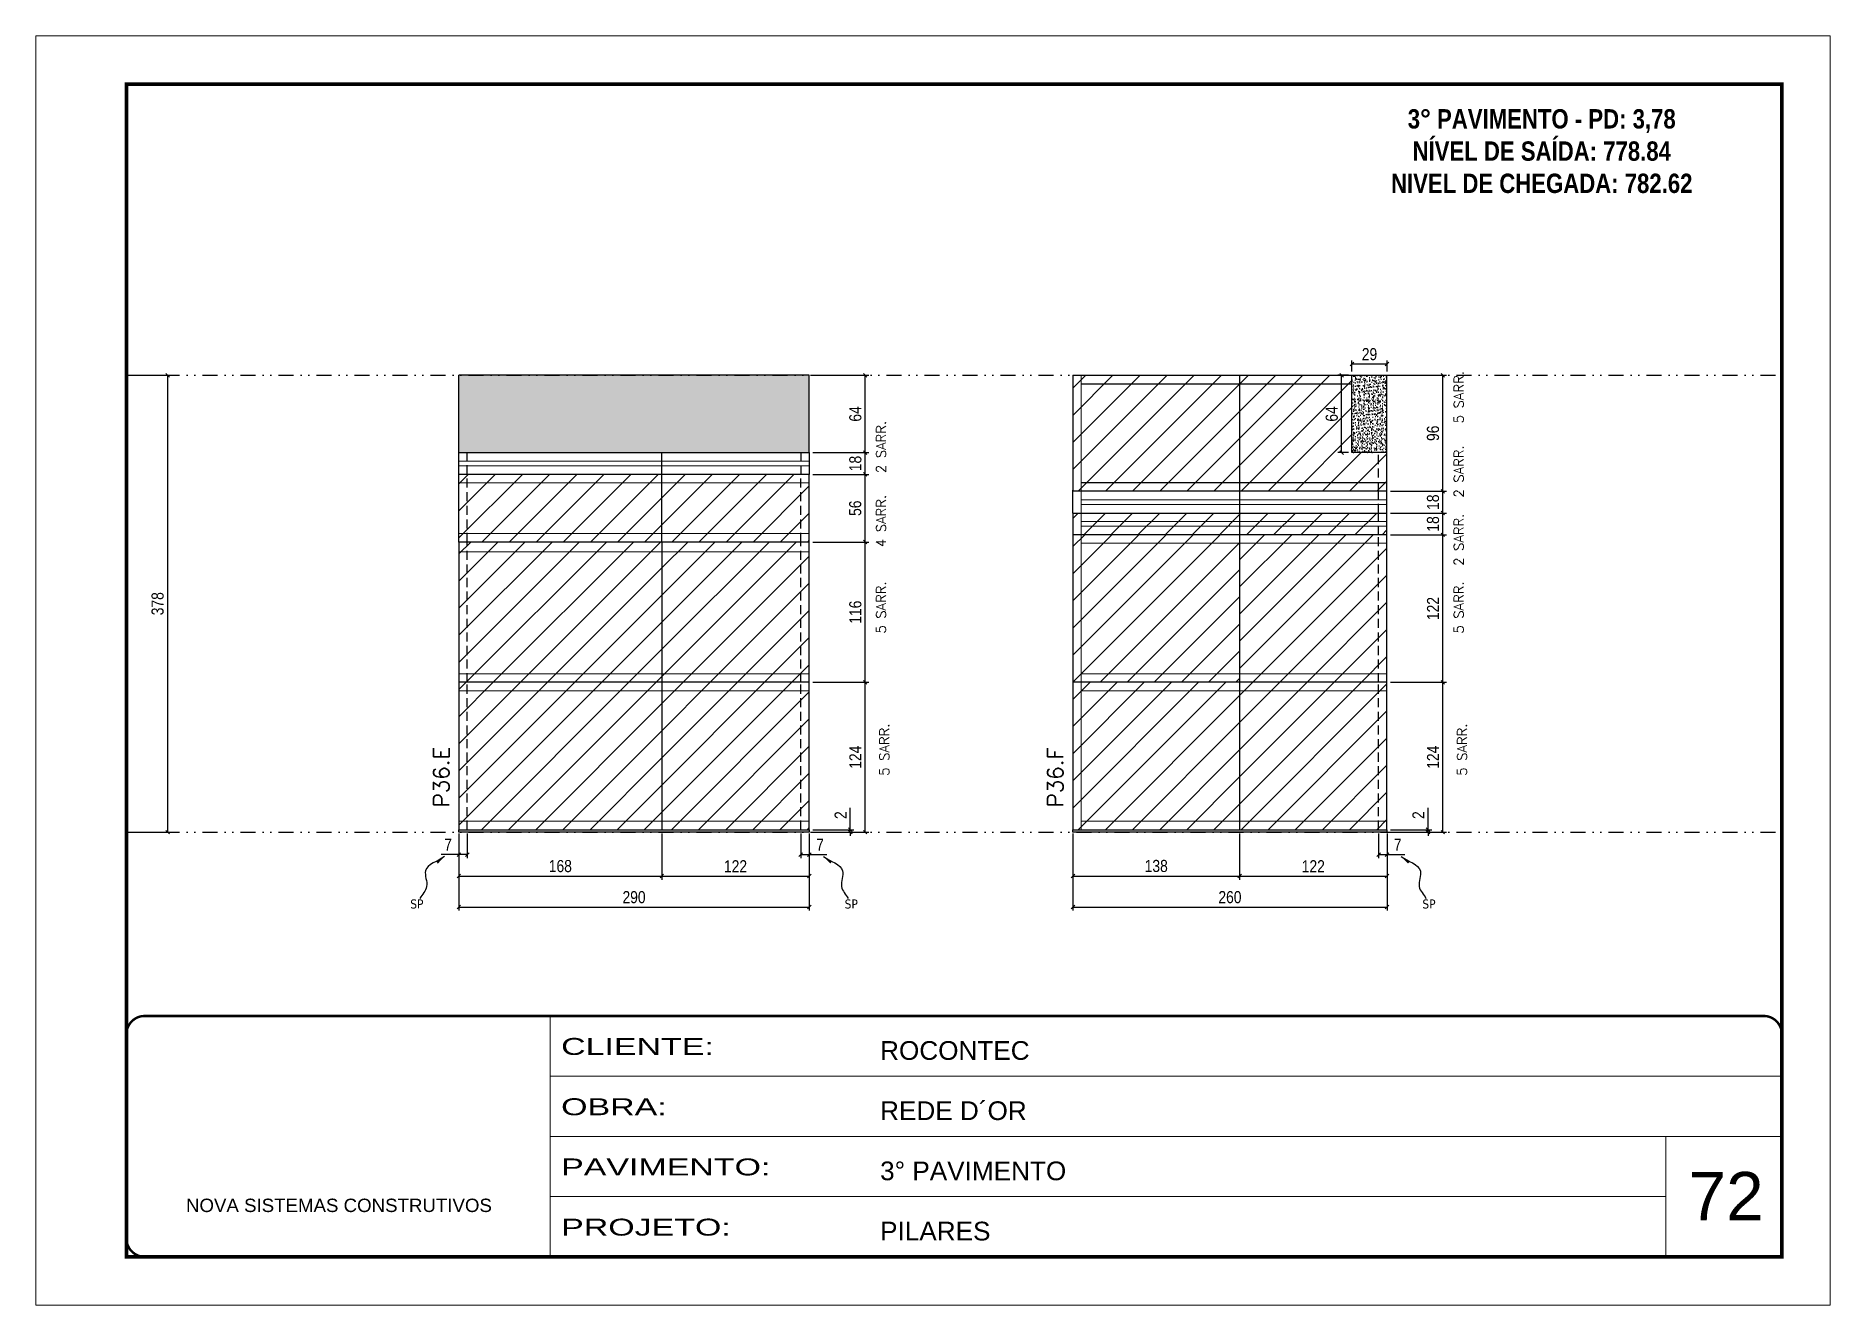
# Model space of a CAD drawing. Extents: x 2949 to 9203, y -16089 to 12527.
# Drawn here: x 7704 to 9189, y -8049 to -6999 of the extents above; entities that cross this region are included whole.
import ezdxf

# ---------------------------------------------------------------- set-up
doc = ezdxf.new("R2010")
doc.units = 0
for name, pattern in [('CONTINUO', [0]), ('DASHED', [0.75, 0.5, -0.25]), ('DIVIDE2', [0.625, 0.25, -0.125, 0, -0.125, 0, -0.125]), ('HIDDEN', [0.375, 0.25, -0.125])]:
    doc.linetypes.add(name, pattern=pattern)
for name, color, linetype, lineweight in [('CARIMBO', 255, 'Continuous', 9), ('Folhas', 255, 'Continuous', 9), ('Hachura', 251, 'Continuous', 9), ('Sarr 2.2x7', 40, 'Continuous', 9), ('SARRAFO DE PRESSAO', 251, 'DASHED', 9), ('Texto Seção', 7, 'Continuous', 15)]:
    doc.layers.add(name, color=color, linetype=linetype, lineweight=lineweight)
for name, color, linetype in [('COTA', 241, 'Continuous'), ('NOMENCLATURA', 7, 'Continuous'), ('Nível', 160, 'Continuous'), ('Painéis', 200, 'Continuous'), ('SARR_2.2x7', 40, 'Continuous'), ('Sarrafo de Pressão', 42, 'HIDDEN'), ('texto', 7, 'Continuous')]:
    doc.layers.add(name, color=color, linetype=linetype)
doc.styles.add('ARIAL', font='arial.ttf')
doc.styles.add('COTA TECNICA', font='techl___.ttf', dxfattribs={"height": 10})
doc.styles.add('COTA TECNICA-50', font='techl___.ttf', dxfattribs={"height": 10})
doc.styles.add('REGUA-120', font='ROMANS.shx', dxfattribs={"height": 15})
doc.styles.add('ROMANC', font='techb___.ttf', dxfattribs={"height": 2.5})
doc.styles.add('ROMANS', font='romans.shx')
doc.styles.get("Standard").update_dxf_attribs({"font": 'arial.ttf'})
doc.styles.add('Tecnologia', font='')
doc.styles.get('Tecnologia').set_extended_font_data('Forgotten Futurist')
doc.dimstyles.new('COTA PAINEL-50', dxfattribs={"dimtxt": 10, "dimasz": 3, "dimexe": 3, "dimexo": 3, "dimgap": 3, "dimtad": 1, "dimdec": 1, "dimzin": 12, "dimdsep": 46, "dimtxsty": 'COTA TECNICA-50', "dimblk1": 'OBLIQUE', "dimblk2": 'OBLIQUE', "dimsah": 1, "dimcen": 0.9, "dimclrd": 4, "dimclre": 4, "dimclrt": 240, "dimadec": 1, "dimazin": 3, "dimtfac": 1, "dimtdec": 1, "dimtmove": 0, "dimatfit": 3, "dimfxl": 1, "dimtolj": 1, "dimtzin": 12, "dimarcsym": 0})
doc.dimstyles.new('PAINEL', dxfattribs={"dimtxt": 10, "dimasz": 3, "dimexe": 3, "dimexo": 3, "dimgap": 3, "dimtad": 1, "dimdec": 1, "dimzin": 12, "dimdsep": 46, "dimtxsty": 'COTA TECNICA', "dimblk1": 'OBLIQUE', "dimblk2": 'OBLIQUE', "dimsah": 1, "dimcen": 0.9, "dimclrd": 4, "dimclre": 4, "dimclrt": 240, "dimadec": 1, "dimazin": 3, "dimtfac": 1, "dimtdec": 1, "dimtmove": 0, "dimatfit": 3, "dimfxl": 1, "dimtolj": 1, "dimtzin": 12, "dimarcsym": 0})
doc.dimstyles.get("Standard").update_dxf_attribs({"dimtxt": 0.18, "dimasz": 0.18, "dimexe": 0.18, "dimexo": 0.0625, "dimgap": 0.09, "dimtad": 0, "dimtih": 1, "dimtoh": 1, "dimdec": 4, "dimzin": 0, "dimdsep": 46, "dimtxsty": 'Standard', "dimcen": 0.09, "dimadec": 0, "dimazin": 0, "dimtfac": 1, "dimtdec": 4, "dimtofl": 0, "dimtmove": 0, "dimatfit": 3, "dimfxl": 1, "dimtolj": 1, "dimtzin": 0, "dimarcsym": 0})
pattern_1 = [(45, (-121316.967, -34199.222), (-11.2253202, 11.2253202), [])]
pattern_2 = [(45, (-13.5, 3463.725), (-11.22532, 11.22532), [])]
pattern_3 = [(45, (-13.5, 3445.725), (-11.22532, 11.22532), [])]

msp = doc.modelspace()

# ---------------------------------------------------------------- texts
at = {"layer": 'CARIMBO', "style": 'ARIAL'}
msp.add_text('72', height=40, dxfattribs=at).set_placement((9071.89, -7978.9))
at = {"layer": 'NOMENCLATURA', "color": 2, "insert": (8950.36, -7032.98), "char_height": 16, "attachment_point": 2, "style": 'ROMANC'}
msp.add_mtext_dynamic_manual_height_columns('\\P3° PAVIMENTO - PD: 3,78\\PNÍVEL DE SAÍDA: 778.84\\PNIVEL DE CHEGADA: 782.62', width=300.2766, gutter_width=1, heights=[0], dxfattribs=at)
at = {"layer": 'texto', "color": 0, "char_height": 7.5, "attachment_point": 5}
for insert in [(8019.34, -7717.25), (8378.89, -7717.25), (8857.04, -7717.25)]:
    msp.add_mtext('{\\fTahoma|b0|i0|c0|p34;\\C4;SP}', dxfattribs=dict(at, insert=insert))
at = {"layer": 'Texto Seção', "linetype": 'Continuous', "style": 'ROMANS'}
for s, p in [('5 SARR.', (8885.7, -7319.54)), ('2 SARR.', (8407.55, -7360.76)), ('2 SARR.', (8885.7, -7381)), ('4 SARR.', (8407.55, -7421.99)), ('2 SARR.', (8885.7, -7437.5)), ('5 SARR.', (8407.55, -7493.54)), ('5 SARR.', (8885.7, -7493.54)), ('5 SARR.', (8410.26, -7611.13)), ('5 SARR.', (8888.41, -7611.13))]:
    msp.add_text(s, height=8, rotation=90, dxfattribs=at).set_placement(p)
at = {"layer": 'Texto Seção', "char_height": 13, "width": 285.3299, "attachment_point": 7, "rotation": 90, "style": 'REGUA-120'}
for s, insert in [('P36.E', (8046.08, -7637.29)), ('P36.F', (8554.23, -7637.29))]:
    msp.add_mtext(s, dxfattribs=dict(at, insert=insert))

# ---------------------------------------------------------------- blocks, each defined once
blk = doc.blocks.new('9999999999')
at = {"color": 30, "linetype": 'CONTINUO'}
for p, q in [((98564.6, 34230.2), (98564.6, 34429.4)), ((98564.6, 34379.6), (99584, 34379.6)), ((98564.6, 34329.8), (99488, 34329.8)), ((99584, 34329.8), (99488, 34329.8)), ((99488, 34329.8), (99488, 34230.2)), ((98564.6, 34280), (99488, 34280))]:
    blk.add_line(p, q, dxfattribs=at)
at = {"color": 30, "linetype": 'CONTINUO', "const_width": 2}
blk.add_lwpolyline([(99584, 34230.2), (99584, 34414.4, 0.414214), (99569, 34429.4), (98229, 34429.4, 0.414214), (98214, 34414.4), (98214, 34245.2, 0.414214), (98229, 34230.2), (99584, 34230.2)], format="xyb", dxfattribs=at)
at = {"layer": 'Folhas'}
blk.add_lwpolyline([(98139, 34190.2), (99624, 34190.2), (99624, 35240.2), (98139, 35240.2)], close=True, dxfattribs=at)
at = {"layer": 'Folhas', "color": 30, "const_width": 3}
blk.add_lwpolyline([(98214, 34230.2), (99584, 34230.2), (99584, 35200.2), (98214, 35200.2)], close=True, dxfattribs=at)
at = {"color": 7, "linetype": 'Continuous', "ltscale": 5, "style": 'ARIAL'}
for s, height, p in [('ROCONTEC', 15.48, (98837.7, 34393.1)), ('REDE D´OR', 15.48, (98837.7, 34343.3)), ('3° PAVIMENTO', 15.483, (98837.7, 34293.5)), ('NOVA SISTEMAS CONSTRUTIVOS', 11.059, (98263.2, 34267.2)), ('PILARES', 15.48, (98837.7, 34243.7))]:
    blk.add_text(s, height=height, dxfattribs=at).set_placement(p)
at = {"layer": 'Folhas', "color": 7, "style": 'Tecnologia', "width": 1.5}
for s, p in [('CLIENTE:', (98573.7, 34397.2)), ('OBRA:', (98573.7, 34347.3)), ('PAVIMENTO:', (98573.7, 34297.5)), ('PROJETO:', (98573.7, 34247.7))]:
    blk.add_text(s, height=14, dxfattribs=at).set_placement(p)
blk = doc.blocks.new('_Oblique')
at = {"color": 0, "linetype": 'ByBlock', "lineweight": -2}
blk.add_line((-0.5, -0.5), (0.5, 0.5), dxfattribs=at)
blk = doc.blocks.new('*D2186')
at = {"layer": 'COTA', "color": 4, "linetype": 'ByBlock', "lineweight": -2, "transparency": 16777216}
for p, q in [((7782, -7279.8), (7816, -7279.8)), ((7813, -7279.8), (7813, -7657.8)), ((7782, -7657.8), (7816, -7657.8))]:
    blk.add_line(p, q, dxfattribs=at)
at = {"layer": 'Defpoints', "color": 0, "linetype": 'ByBlock', "transparency": 16777216}
for p in [(7779, -7279.8), (7779, -7657.8), (7813, -7657.8)]:
    blk.add_point(p, dxfattribs=at)
at = {"layer": 'COTA', "color": 4, "linetype": 'ByBlock', "lineweight": -2, "transparency": 16777216, "xscale": 3, "yscale": 3, "zscale": 3}
for p, rotation in [((7813, -7279.8), 90), ((7813, -7657.8), 270)]:
    blk.add_blockref('_Oblique', p, dxfattribs=dict(at, rotation=rotation))
at = {"layer": 'COTA', "color": 240, "linetype": 'ByBlock', "transparency": 16777216, "insert": (7804.8, -7468.8), "char_height": 10, "attachment_point": 5, "rotation": 90, "style": 'COTA TECNICA'}
blk.add_mtext('\\A1;378', dxfattribs=at)
blk = doc.blocks.new('*D2139')
at = {"layer": 'COTA', "color": 4, "lineweight": -2, "transparency": 16777216}
for p, q in [((8054.1, -7658.8), (8054.1, -7722.7)), ((8344.1, -7658.8), (8344.1, -7722.7)), ((8054.1, -7719.7), (8344.1, -7719.7))]:
    blk.add_line(p, q, dxfattribs=at)
at = {"layer": 'Defpoints', "color": 0, "transparency": 16777216}
for p in [(8054.1, -7655.8), (8344.1, -7655.8), (8344.1, -7719.7)]:
    blk.add_point(p, dxfattribs=at)
at = {"layer": 'COTA', "color": 4, "lineweight": -2, "transparency": 16777216, "xscale": 3, "yscale": 3, "zscale": 3, "rotation": 180}
blk.add_blockref('_Oblique', (8054.1, -7719.7), dxfattribs=at)
at = {"layer": 'COTA', "color": 4, "lineweight": -2, "transparency": 16777216, "xscale": 3, "yscale": 3, "zscale": 3}
blk.add_blockref('_Oblique', (8344.1, -7719.7), dxfattribs=at)
at = {"layer": 'COTA', "color": 240, "transparency": 16777216, "insert": (8199.1, -7711.6), "char_height": 10, "attachment_point": 5, "style": 'COTA TECNICA'}
blk.add_mtext('\\A1;290', dxfattribs=at)
blk = doc.blocks.new('*D2167')
at = {"layer": 'COTA', "color": 4, "lineweight": -2, "transparency": 16777216}
for p, q in [((8054.1, -7660.8), (8054.1, -7679.3)), ((8061.1, -7658.8), (8061.1, -7679.3)), ((8054.1, -7676.3), (8039.4, -7676.3)), ((8061.1, -7676.3), (8054.1, -7676.3))]:
    blk.add_line(p, q, dxfattribs=at)
at = {"layer": 'Defpoints', "color": 0, "transparency": 16777216}
for p in [(8054.1, -7657.8), (8061.1, -7655.8), (8054.1, -7676.3)]:
    blk.add_point(p, dxfattribs=at)
at = {"layer": 'COTA', "color": 4, "lineweight": -2, "transparency": 16777216, "xscale": 3, "yscale": 3, "zscale": 3, "rotation": 180}
blk.add_blockref('_Oblique', (8054.1, -7676.3), dxfattribs=at)
at = {"layer": 'COTA', "color": 4, "lineweight": -2, "transparency": 16777216, "xscale": 3, "yscale": 3, "zscale": 3}
blk.add_blockref('_Oblique', (8061.1, -7676.3), dxfattribs=at)
at = {"layer": 'COTA', "color": 240, "transparency": 16777216, "insert": (8045.2, -7668.2), "char_height": 10, "attachment_point": 5, "style": 'COTA TECNICA-50'}
blk.add_mtext('\\A1;7', dxfattribs=at)
blk = doc.blocks.new('*D2168')
at = {"layer": 'COTA', "color": 4, "lineweight": -2, "transparency": 16777216}
for p, q in [((8337.1, -7658.8), (8337.1, -7679.3)), ((8344.1, -7660.8), (8344.1, -7679.3)), ((8337.1, -7676.3), (8344.1, -7676.3)), ((8344.1, -7676.3), (8358.8, -7676.3))]:
    blk.add_line(p, q, dxfattribs=at)
at = {"layer": 'Defpoints', "color": 0, "transparency": 16777216}
for p in [(8337.1, -7655.8), (8344.1, -7657.8), (8344.1, -7676.3)]:
    blk.add_point(p, dxfattribs=at)
at = {"layer": 'COTA', "color": 4, "lineweight": -2, "transparency": 16777216, "xscale": 3, "yscale": 3, "zscale": 3, "rotation": 180}
blk.add_blockref('_Oblique', (8337.1, -7676.3), dxfattribs=at)
at = {"layer": 'COTA', "color": 4, "lineweight": -2, "transparency": 16777216, "xscale": 3, "yscale": 3, "zscale": 3}
blk.add_blockref('_Oblique', (8344.1, -7676.3), dxfattribs=at)
at = {"layer": 'COTA', "color": 240, "transparency": 16777216, "insert": (8353, -7668.2), "char_height": 10, "attachment_point": 5, "style": 'COTA TECNICA-50'}
blk.add_mtext('\\A1;7', dxfattribs=at)
blk = doc.blocks.new('*D2169')
at = {"layer": 'COTA', "color": 4, "lineweight": -2, "transparency": 16777216}
for p, q in [((8347.1, -7533.8), (8393.4, -7533.8)), ((8390.4, -7657.8), (8390.4, -7533.8)), ((8347.1, -7657.8), (8393.4, -7657.8))]:
    blk.add_line(p, q, dxfattribs=at)
at = {"layer": 'Defpoints', "color": 0, "transparency": 16777216}
for p in [(8344.1, -7533.8), (8390.4, -7533.8), (8344.1, -7657.8)]:
    blk.add_point(p, dxfattribs=at)
at = {"layer": 'COTA', "color": 4, "lineweight": -2, "transparency": 16777216, "xscale": 3, "yscale": 3, "zscale": 3}
for p, rotation in [((8390.4, -7533.8), 90), ((8390.4, -7657.8), 270)]:
    blk.add_blockref('_Oblique', p, dxfattribs=dict(at, rotation=rotation))
at = {"layer": 'COTA', "color": 240, "transparency": 16777216, "insert": (8382.3, -7595.8), "char_height": 10, "attachment_point": 5, "rotation": 90, "style": 'COTA TECNICA-50'}
blk.add_mtext('\\A1;124', dxfattribs=at)
blk = doc.blocks.new('*D2170')
at = {"layer": 'COTA', "color": 4, "lineweight": -2, "transparency": 16777216}
for p, q in [((8378.1, -7655.8), (8378.1, -7637.6)), ((8347.1, -7655.8), (8381.1, -7655.8)), ((8347.1, -7657.8), (8381.1, -7657.8)), ((8378.1, -7657.8), (8378.1, -7655.8)), ((8378.1, -7657.8), (8378.1, -7660.8))]:
    blk.add_line(p, q, dxfattribs=at)
at = {"layer": 'Defpoints', "color": 0, "transparency": 16777216}
for p in [(8344.1, -7655.8), (8344.1, -7657.8), (8378.1, -7657.8)]:
    blk.add_point(p, dxfattribs=at)
at = {"layer": 'COTA', "color": 4, "lineweight": -2, "transparency": 16777216, "xscale": 3, "yscale": 3, "zscale": 3}
for p, rotation in [((8378.1, -7655.8), 270), ((8378.1, -7657.8), 90)]:
    blk.add_blockref('_Oblique', p, dxfattribs=dict(at, rotation=rotation))
at = {"layer": 'COTA', "color": 240, "transparency": 16777216, "insert": (8370.1, -7643.7), "char_height": 10, "attachment_point": 5, "rotation": 90, "style": 'COTA TECNICA-50'}
blk.add_mtext('\\A1;2', dxfattribs=at)
blk = doc.blocks.new('*D2171')
at = {"layer": 'COTA', "color": 4, "linetype": 'ByBlock', "lineweight": -2, "transparency": 16777216}
for p, q in [((8347.1, -7417.8), (8393.4, -7417.8)), ((8390.4, -7533.8), (8390.4, -7417.8)), ((8347.1, -7533.8), (8393.4, -7533.8))]:
    blk.add_line(p, q, dxfattribs=at)
at = {"layer": 'Defpoints', "color": 0, "linetype": 'ByBlock', "transparency": 16777216}
for p in [(8344.1, -7417.8), (8390.4, -7417.8), (8344.1, -7533.8)]:
    blk.add_point(p, dxfattribs=at)
at = {"layer": 'COTA', "color": 4, "linetype": 'ByBlock', "lineweight": -2, "transparency": 16777216, "xscale": 3, "yscale": 3, "zscale": 3}
for p, rotation in [((8390.4, -7417.8), 90), ((8390.4, -7533.8), 270)]:
    blk.add_blockref('_Oblique', p, dxfattribs=dict(at, rotation=rotation))
at = {"layer": 'COTA', "color": 240, "linetype": 'ByBlock', "transparency": 16777216, "insert": (8382.3, -7475.8), "char_height": 10, "attachment_point": 5, "rotation": 90, "style": 'COTA TECNICA'}
blk.add_mtext('\\A1;116', dxfattribs=at)
blk = doc.blocks.new('*D2172')
at = {"layer": 'COTA', "color": 4, "linetype": 'ByBlock', "lineweight": -2, "transparency": 16777216}
for p, q in [((8054.1, -7658.8), (8054.1, -7697.1)), ((8222.1, -7658.8), (8222.1, -7697.1)), ((8054.1, -7694.1), (8222.1, -7694.1))]:
    blk.add_line(p, q, dxfattribs=at)
at = {"layer": 'Defpoints', "color": 0, "linetype": 'ByBlock', "transparency": 16777216}
for p in [(8054.1, -7655.8), (8222.1, -7655.8), (8222.1, -7694.1)]:
    blk.add_point(p, dxfattribs=at)
at = {"layer": 'COTA', "color": 4, "linetype": 'ByBlock', "lineweight": -2, "transparency": 16777216, "xscale": 3, "yscale": 3, "zscale": 3, "rotation": 180}
blk.add_blockref('_Oblique', (8054.1, -7694.1), dxfattribs=at)
at = {"layer": 'COTA', "color": 4, "linetype": 'ByBlock', "lineweight": -2, "transparency": 16777216, "xscale": 3, "yscale": 3, "zscale": 3}
blk.add_blockref('_Oblique', (8222.1, -7694.1), dxfattribs=at)
at = {"layer": 'COTA', "color": 240, "linetype": 'ByBlock', "transparency": 16777216, "insert": (8138.1, -7685.9), "char_height": 10, "attachment_point": 5, "style": 'COTA TECNICA'}
blk.add_mtext('\\A1;168', dxfattribs=at)
blk = doc.blocks.new('*D2220')
at = {"layer": 'COTA', "color": 4, "linetype": 'ByBlock', "lineweight": -2, "transparency": 16777216}
for p, q in [((8222.1, -7658.8), (8222.1, -7697.1)), ((8344.1, -7660.8), (8344.1, -7697.1)), ((8222.1, -7694.1), (8344.1, -7694.1))]:
    blk.add_line(p, q, dxfattribs=at)
at = {"layer": 'Defpoints', "color": 0, "linetype": 'ByBlock', "transparency": 16777216}
for p in [(8222.1, -7655.8), (8344.1, -7657.8), (8344.1, -7694.1)]:
    blk.add_point(p, dxfattribs=at)
at = {"layer": 'COTA', "color": 4, "linetype": 'ByBlock', "lineweight": -2, "transparency": 16777216, "xscale": 3, "yscale": 3, "zscale": 3, "rotation": 180}
blk.add_blockref('_Oblique', (8222.1, -7694.1), dxfattribs=at)
at = {"layer": 'COTA', "color": 4, "linetype": 'ByBlock', "lineweight": -2, "transparency": 16777216, "xscale": 3, "yscale": 3, "zscale": 3}
blk.add_blockref('_Oblique', (8344.1, -7694.1), dxfattribs=at)
at = {"layer": 'COTA', "color": 240, "linetype": 'ByBlock', "transparency": 16777216, "insert": (8283.1, -7686), "char_height": 10, "attachment_point": 5, "style": 'COTA TECNICA'}
blk.add_mtext('\\A1;122', dxfattribs=at)
blk = doc.blocks.new('*D2173')
at = {"layer": 'COTA', "color": 4, "lineweight": -2, "transparency": 16777216}
for p, q in [((8562.3, -7658.8), (8562.3, -7722.7)), ((8822.3, -7658.8), (8822.3, -7722.7)), ((8562.3, -7719.7), (8822.3, -7719.7))]:
    blk.add_line(p, q, dxfattribs=at)
at = {"layer": 'Defpoints', "color": 0, "transparency": 16777216}
for p in [(8562.3, -7655.8), (8822.3, -7655.8), (8822.3, -7719.7)]:
    blk.add_point(p, dxfattribs=at)
at = {"layer": 'COTA', "color": 4, "lineweight": -2, "transparency": 16777216, "xscale": 3, "yscale": 3, "zscale": 3, "rotation": 180}
blk.add_blockref('_Oblique', (8562.3, -7719.7), dxfattribs=at)
at = {"layer": 'COTA', "color": 4, "lineweight": -2, "transparency": 16777216, "xscale": 3, "yscale": 3, "zscale": 3}
blk.add_blockref('_Oblique', (8822.3, -7719.7), dxfattribs=at)
at = {"layer": 'COTA', "color": 240, "transparency": 16777216, "insert": (8692.3, -7711.6), "char_height": 10, "attachment_point": 5, "style": 'COTA TECNICA'}
blk.add_mtext('\\A1;260', dxfattribs=at)
blk = doc.blocks.new('*D2174')
at = {"layer": 'COTA', "color": 4, "lineweight": -2, "transparency": 16777216}
for p, q in [((8815.3, -7658.8), (8815.3, -7679.3)), ((8822.3, -7660.8), (8822.3, -7679.3)), ((8815.3, -7676.3), (8822.3, -7676.3)), ((8822.3, -7676.3), (8837, -7676.3))]:
    blk.add_line(p, q, dxfattribs=at)
at = {"layer": 'Defpoints', "color": 0, "transparency": 16777216}
for p in [(8815.3, -7655.8), (8822.3, -7657.8), (8822.3, -7676.3)]:
    blk.add_point(p, dxfattribs=at)
at = {"layer": 'COTA', "color": 4, "lineweight": -2, "transparency": 16777216, "xscale": 3, "yscale": 3, "zscale": 3, "rotation": 180}
blk.add_blockref('_Oblique', (8815.3, -7676.3), dxfattribs=at)
at = {"layer": 'COTA', "color": 4, "lineweight": -2, "transparency": 16777216, "xscale": 3, "yscale": 3, "zscale": 3}
blk.add_blockref('_Oblique', (8822.3, -7676.3), dxfattribs=at)
at = {"layer": 'COTA', "color": 240, "transparency": 16777216, "insert": (8831.1, -7668.2), "char_height": 10, "attachment_point": 5, "style": 'COTA TECNICA-50'}
blk.add_mtext('\\A1;7', dxfattribs=at)
blk = doc.blocks.new('*D2175')
at = {"layer": 'COTA', "color": 4, "lineweight": -2, "transparency": 16777216}
for p, q in [((8825.3, -7533.8), (8871.5, -7533.8)), ((8868.5, -7657.8), (8868.5, -7533.8)), ((8825.3, -7657.8), (8871.5, -7657.8))]:
    blk.add_line(p, q, dxfattribs=at)
at = {"layer": 'Defpoints', "color": 0, "transparency": 16777216}
for p in [(8822.3, -7533.8), (8868.5, -7533.8), (8822.3, -7657.8)]:
    blk.add_point(p, dxfattribs=at)
at = {"layer": 'COTA', "color": 4, "lineweight": -2, "transparency": 16777216, "xscale": 3, "yscale": 3, "zscale": 3}
for p, rotation in [((8868.5, -7533.8), 90), ((8868.5, -7657.8), 270)]:
    blk.add_blockref('_Oblique', p, dxfattribs=dict(at, rotation=rotation))
at = {"layer": 'COTA', "color": 240, "transparency": 16777216, "insert": (8860.4, -7595.8), "char_height": 10, "attachment_point": 5, "rotation": 90, "style": 'COTA TECNICA-50'}
blk.add_mtext('\\A1;124', dxfattribs=at)
blk = doc.blocks.new('*D2176')
at = {"layer": 'COTA', "color": 4, "lineweight": -2, "transparency": 16777216}
for p, q in [((8856.3, -7655.8), (8856.3, -7637.6)), ((8825.3, -7655.8), (8859.3, -7655.8)), ((8825.3, -7657.8), (8859.3, -7657.8)), ((8856.3, -7657.8), (8856.3, -7655.8)), ((8856.3, -7657.8), (8856.3, -7660.8))]:
    blk.add_line(p, q, dxfattribs=at)
at = {"layer": 'Defpoints', "color": 0, "transparency": 16777216}
for p in [(8822.3, -7655.8), (8822.3, -7657.8), (8856.3, -7657.8)]:
    blk.add_point(p, dxfattribs=at)
at = {"layer": 'COTA', "color": 4, "lineweight": -2, "transparency": 16777216, "xscale": 3, "yscale": 3, "zscale": 3}
for p, rotation in [((8856.3, -7655.8), 270), ((8856.3, -7657.8), 90)]:
    blk.add_blockref('_Oblique', p, dxfattribs=dict(at, rotation=rotation))
at = {"layer": 'COTA', "color": 240, "transparency": 16777216, "insert": (8848.3, -7643.7), "char_height": 10, "attachment_point": 5, "rotation": 90, "style": 'COTA TECNICA-50'}
blk.add_mtext('\\A1;2', dxfattribs=at)
blk = doc.blocks.new('*D2177')
at = {"layer": 'COTA', "color": 4, "linetype": 'ByBlock', "lineweight": -2, "transparency": 16777216}
for p, q in [((8825.3, -7411.8), (8871.5, -7411.8)), ((8868.5, -7533.8), (8868.5, -7411.8)), ((8825.3, -7533.8), (8871.5, -7533.8))]:
    blk.add_line(p, q, dxfattribs=at)
at = {"layer": 'Defpoints', "color": 0, "linetype": 'ByBlock', "transparency": 16777216}
for p in [(8822.3, -7411.8), (8868.5, -7411.8), (8822.3, -7533.8)]:
    blk.add_point(p, dxfattribs=at)
at = {"layer": 'COTA', "color": 4, "linetype": 'ByBlock', "lineweight": -2, "transparency": 16777216, "xscale": 3, "yscale": 3, "zscale": 3}
for p, rotation in [((8868.5, -7411.8), 90), ((8868.5, -7533.8), 270)]:
    blk.add_blockref('_Oblique', p, dxfattribs=dict(at, rotation=rotation))
at = {"layer": 'COTA', "color": 240, "linetype": 'ByBlock', "transparency": 16777216, "insert": (8860.4, -7472.8), "char_height": 10, "attachment_point": 5, "rotation": 90, "style": 'COTA TECNICA'}
blk.add_mtext('\\A1;122', dxfattribs=at)
blk = doc.blocks.new('*D2221')
at = {"layer": 'COTA', "color": 4, "linetype": 'ByBlock', "lineweight": -2, "transparency": 16777216}
for p, q in [((8562.3, -7658.8), (8562.3, -7697.1)), ((8700.3, -7658.8), (8700.3, -7697.1)), ((8562.3, -7694.1), (8700.3, -7694.1))]:
    blk.add_line(p, q, dxfattribs=at)
at = {"layer": 'Defpoints', "color": 0, "linetype": 'ByBlock', "transparency": 16777216}
for p in [(8562.3, -7655.8), (8700.3, -7655.8), (8700.3, -7694.1)]:
    blk.add_point(p, dxfattribs=at)
at = {"layer": 'COTA', "color": 4, "linetype": 'ByBlock', "lineweight": -2, "transparency": 16777216, "xscale": 3, "yscale": 3, "zscale": 3, "rotation": 180}
blk.add_blockref('_Oblique', (8562.3, -7694.1), dxfattribs=at)
at = {"layer": 'COTA', "color": 4, "linetype": 'ByBlock', "lineweight": -2, "transparency": 16777216, "xscale": 3, "yscale": 3, "zscale": 3}
blk.add_blockref('_Oblique', (8700.3, -7694.1), dxfattribs=at)
at = {"layer": 'COTA', "color": 240, "linetype": 'ByBlock', "transparency": 16777216, "insert": (8631.3, -7685.8), "char_height": 10, "attachment_point": 5, "style": 'COTA TECNICA'}
blk.add_mtext('\\A1;138', dxfattribs=at)
blk = doc.blocks.new('*D2222')
at = {"layer": 'COTA', "color": 4, "linetype": 'ByBlock', "lineweight": -2, "transparency": 16777216}
for p, q in [((8700.3, -7658.8), (8700.3, -7697.1)), ((8822.3, -7660.8), (8822.3, -7697.1)), ((8700.3, -7694.1), (8822.3, -7694.1))]:
    blk.add_line(p, q, dxfattribs=at)
at = {"layer": 'Defpoints', "color": 0, "linetype": 'ByBlock', "transparency": 16777216}
for p in [(8700.3, -7655.8), (8822.3, -7657.8), (8822.3, -7694.1)]:
    blk.add_point(p, dxfattribs=at)
at = {"layer": 'COTA', "color": 4, "linetype": 'ByBlock', "lineweight": -2, "transparency": 16777216, "xscale": 3, "yscale": 3, "zscale": 3, "rotation": 180}
blk.add_blockref('_Oblique', (8700.3, -7694.1), dxfattribs=at)
at = {"layer": 'COTA', "color": 4, "linetype": 'ByBlock', "lineweight": -2, "transparency": 16777216, "xscale": 3, "yscale": 3, "zscale": 3}
blk.add_blockref('_Oblique', (8822.3, -7694.1), dxfattribs=at)
at = {"layer": 'COTA', "color": 240, "linetype": 'ByBlock', "transparency": 16777216, "insert": (8761.3, -7686), "char_height": 10, "attachment_point": 5, "style": 'COTA TECNICA'}
blk.add_mtext('\\A1;122', dxfattribs=at)
blk = doc.blocks.new('*D2225')
at = {"layer": 'COTA', "color": 4, "linetype": 'ByBlock', "lineweight": -2, "transparency": 16777216}
for p, q in [((8825.3, -7279.8), (8871.5, -7279.8)), ((8868.5, -7375.8), (8868.5, -7279.8)), ((8825.3, -7375.8), (8871.5, -7375.8))]:
    blk.add_line(p, q, dxfattribs=at)
at = {"layer": 'Defpoints', "color": 0, "linetype": 'ByBlock', "transparency": 16777216}
for p in [(8822.3, -7279.8), (8868.5, -7279.8), (8822.3, -7375.8)]:
    blk.add_point(p, dxfattribs=at)
at = {"layer": 'COTA', "color": 4, "linetype": 'ByBlock', "lineweight": -2, "transparency": 16777216, "xscale": 3, "yscale": 3, "zscale": 3}
for p, rotation in [((8868.5, -7279.8), 90), ((8868.5, -7375.8), 270)]:
    blk.add_blockref('_Oblique', p, dxfattribs=dict(at, rotation=rotation))
at = {"layer": 'COTA', "color": 240, "linetype": 'ByBlock', "transparency": 16777216, "insert": (8860.4, -7327.8), "char_height": 10, "attachment_point": 5, "rotation": 90, "style": 'COTA TECNICA'}
blk.add_mtext('\\A1;96', dxfattribs=at)
blk = doc.blocks.new('*D2226')
at = {"layer": 'COTA', "color": 4, "linetype": 'ByBlock', "lineweight": -2, "transparency": 16777216}
for p, q in [((8790.3, -7279.8), (8781.7, -7279.8)), ((8784.7, -7343.8), (8784.7, -7279.8)), ((8790.3, -7343.8), (8781.7, -7343.8))]:
    blk.add_line(p, q, dxfattribs=at)
at = {"layer": 'Defpoints', "color": 0, "linetype": 'ByBlock', "transparency": 16777216}
for p in [(8784.7, -7279.8), (8793.3, -7279.8), (8793.3, -7343.8)]:
    blk.add_point(p, dxfattribs=at)
at = {"layer": 'COTA', "color": 4, "linetype": 'ByBlock', "lineweight": -2, "transparency": 16777216, "xscale": 3, "yscale": 3, "zscale": 3}
for p, rotation in [((8784.7, -7279.8), 90), ((8784.7, -7343.8), 270)]:
    blk.add_blockref('_Oblique', p, dxfattribs=dict(at, rotation=rotation))
at = {"layer": 'COTA', "color": 240, "linetype": 'ByBlock', "transparency": 16777216, "insert": (8776.6, -7311.8), "char_height": 10, "attachment_point": 5, "rotation": 90, "style": 'COTA TECNICA'}
blk.add_mtext('\\A1;64', dxfattribs=at)
blk = doc.blocks.new('*D2227')
at = {"layer": 'COTA', "color": 4, "linetype": 'ByBlock', "lineweight": -2, "transparency": 16777216}
for p, q in [((8793.3, -7276.8), (8793.3, -7267.5)), ((8822.3, -7270.5), (8793.3, -7270.5)), ((8822.3, -7276.8), (8822.3, -7267.5))]:
    blk.add_line(p, q, dxfattribs=at)
at = {"layer": 'Defpoints', "color": 0, "linetype": 'ByBlock', "transparency": 16777216}
for p in [(8793.3, -7270.5), (8793.3, -7279.8), (8822.3, -7279.8)]:
    blk.add_point(p, dxfattribs=at)
at = {"layer": 'COTA', "color": 4, "linetype": 'ByBlock', "lineweight": -2, "transparency": 16777216, "xscale": 3, "yscale": 3, "zscale": 3, "rotation": 180}
blk.add_blockref('_Oblique', (8793.3, -7270.5), dxfattribs=at)
at = {"layer": 'COTA', "color": 4, "linetype": 'ByBlock', "lineweight": -2, "transparency": 16777216, "xscale": 3, "yscale": 3, "zscale": 3}
blk.add_blockref('_Oblique', (8822.3, -7270.5), dxfattribs=at)
at = {"layer": 'COTA', "color": 240, "linetype": 'ByBlock', "transparency": 16777216, "insert": (8807.8, -7262.4), "char_height": 10, "attachment_point": 5, "style": 'COTA TECNICA'}
blk.add_mtext('\\A1;29', dxfattribs=at)
blk = doc.blocks.new('*D2230')
at = {"layer": 'COTA', "color": 4, "lineweight": -2, "transparency": 16777216}
for p, q in [((8347.1, -7361.8), (8393.4, -7361.8)), ((8390.4, -7417.8), (8390.4, -7361.8)), ((8347.1, -7417.8), (8393.4, -7417.8))]:
    blk.add_line(p, q, dxfattribs=at)
at = {"layer": 'Defpoints', "color": 0, "transparency": 16777216}
for p in [(8344.1, -7361.8), (8390.4, -7361.8), (8344.1, -7417.8)]:
    blk.add_point(p, dxfattribs=at)
at = {"layer": 'COTA', "color": 4, "lineweight": -2, "transparency": 16777216, "xscale": 3, "yscale": 3, "zscale": 3}
for p, rotation in [((8390.4, -7361.8), 90), ((8390.4, -7417.8), 270)]:
    blk.add_blockref('_Oblique', p, dxfattribs=dict(at, rotation=rotation))
at = {"layer": 'COTA', "color": 240, "transparency": 16777216, "insert": (8382.2, -7389.8), "char_height": 10, "attachment_point": 5, "rotation": 90, "style": 'COTA TECNICA'}
blk.add_mtext('\\A1;56', dxfattribs=at)
blk = doc.blocks.new('*D2231')
at = {"layer": 'COTA', "color": 4, "lineweight": -2, "transparency": 16777216}
for p, q in [((8347.1, -7279.8), (8393.4, -7279.8)), ((8390.4, -7343.8), (8390.4, -7279.8)), ((8347.1, -7343.8), (8393.4, -7343.8))]:
    blk.add_line(p, q, dxfattribs=at)
at = {"layer": 'Defpoints', "color": 0, "transparency": 16777216}
for p in [(8344.1, -7279.8), (8390.4, -7279.8), (8344.1, -7343.8)]:
    blk.add_point(p, dxfattribs=at)
at = {"layer": 'COTA', "color": 4, "lineweight": -2, "transparency": 16777216, "xscale": 3, "yscale": 3, "zscale": 3}
for p, rotation in [((8390.4, -7279.8), 90), ((8390.4, -7343.8), 270)]:
    blk.add_blockref('_Oblique', p, dxfattribs=dict(at, rotation=rotation))
at = {"layer": 'COTA', "color": 240, "transparency": 16777216, "insert": (8382.3, -7311.8), "char_height": 10, "attachment_point": 5, "rotation": 90, "style": 'COTA TECNICA'}
blk.add_mtext('\\A1;64', dxfattribs=at)
blk = doc.blocks.new('*D2228')
at = {"layer": 'COTA', "color": 4, "lineweight": -2, "transparency": 16777216}
for p, q in [((8825.3, -7393.8), (8871.5, -7393.8)), ((8868.5, -7411.8), (8868.5, -7393.8)), ((8825.3, -7411.8), (8871.5, -7411.8))]:
    blk.add_line(p, q, dxfattribs=at)
at = {"layer": 'Defpoints', "color": 0, "transparency": 16777216}
for p in [(8822.3, -7393.8), (8868.5, -7393.8), (8822.3, -7411.8)]:
    blk.add_point(p, dxfattribs=at)
at = {"layer": 'COTA', "color": 4, "lineweight": -2, "transparency": 16777216, "xscale": 3, "yscale": 3, "zscale": 3}
for p, rotation in [((8868.5, -7393.8), 90), ((8868.5, -7411.8), 270)]:
    blk.add_blockref('_Oblique', p, dxfattribs=dict(at, rotation=rotation))
at = {"layer": 'COTA', "color": 240, "transparency": 16777216, "insert": (8860.4, -7402.8), "char_height": 10, "attachment_point": 5, "rotation": 90, "style": 'COTA TECNICA'}
blk.add_mtext('\\A1;18', dxfattribs=at)
blk = doc.blocks.new('*D2876')
at = {"layer": 'COTA', "color": 4, "lineweight": -2, "transparency": 16777216}
for p, q in [((8347.1, -7343.8), (8393.4, -7343.8)), ((8390.4, -7361.8), (8390.4, -7343.8)), ((8347.1, -7361.8), (8393.4, -7361.8))]:
    blk.add_line(p, q, dxfattribs=at)
at = {"layer": 'Defpoints', "color": 0, "transparency": 16777216}
for p in [(8344.1, -7343.8), (8390.4, -7343.8), (8344.1, -7361.8)]:
    blk.add_point(p, dxfattribs=at)
at = {"layer": 'COTA', "color": 4, "lineweight": -2, "transparency": 16777216, "xscale": 3, "yscale": 3, "zscale": 3}
for p, rotation in [((8390.4, -7343.8), 90), ((8390.4, -7361.8), 270)]:
    blk.add_blockref('_Oblique', p, dxfattribs=dict(at, rotation=rotation))
at = {"layer": 'COTA', "color": 240, "transparency": 16777216, "insert": (8382.3, -7352.8), "char_height": 10, "attachment_point": 5, "rotation": 90, "style": 'COTA TECNICA-50'}
blk.add_mtext('\\A1;18', dxfattribs=at)
blk = doc.blocks.new('*D2877')
at = {"layer": 'COTA', "color": 4, "lineweight": -2, "transparency": 16777216}
for p, q in [((8825.3, -7375.8), (8871.5, -7375.8)), ((8868.5, -7393.8), (8868.5, -7375.8)), ((8825.3, -7393.8), (8871.5, -7393.8))]:
    blk.add_line(p, q, dxfattribs=at)
at = {"layer": 'Defpoints', "color": 0, "transparency": 16777216}
for p in [(8822.3, -7375.8), (8868.5, -7375.8), (8822.3, -7393.8)]:
    blk.add_point(p, dxfattribs=at)
at = {"layer": 'COTA', "color": 4, "lineweight": -2, "transparency": 16777216, "xscale": 3, "yscale": 3, "zscale": 3}
for p, rotation in [((8868.5, -7375.8), 90), ((8868.5, -7393.8), 270)]:
    blk.add_blockref('_Oblique', p, dxfattribs=dict(at, rotation=rotation))
at = {"layer": 'COTA', "color": 240, "transparency": 16777216, "insert": (8860.4, -7384.8), "char_height": 10, "attachment_point": 5, "rotation": 90, "style": 'COTA TECNICA-50'}
blk.add_mtext('\\A1;18', dxfattribs=at)

# ---------------------------------------------------------------- dimensions: what is measured, and where the dimension line sits
at = {"layer": 'COTA', "linetype": 'ByBlock'}
for base, p1, p2, picture, middle in [((8793.26, -7270.53), (8822.26, -7279.76), (8793.26, -7279.76), '*D2227', (8807.76, -7262.45)), ((8222.11, -7694.07), (8054.11, -7655.76), (8222.11, -7655.76), '*D2172', (8138.11, -7685.94)), ((8700.26, -7694.07), (8562.26, -7655.76), (8700.26, -7655.76), '*D2221', (8631.26, -7685.83))]:
    dim = msp.add_linear_dim(base=base, p1=p1, p2=p2, dimstyle='PAINEL', dxfattribs=at)
    dim.commit()
    dim.dimension.update_dxf_attribs({"geometry": picture, "text_midpoint": middle})
for base, p1, p2, picture, middle in [((7813.03, -7657.76), (7779.03, -7279.76), (7779.03, -7657.76), '*D2186', (7804.79, -7468.76)), ((8784.69, -7279.76), (8793.26, -7343.76), (8793.26, -7279.76), '*D2226', (8776.58, -7311.76)), ((8868.5, -7279.76), (8822.26, -7375.76), (8822.26, -7279.76), '*D2225', (8860.37, -7327.76)), ((8390.35, -7417.76), (8344.11, -7533.76), (8344.11, -7417.76), '*D2171', (8382.25, -7475.76)), ((8868.5, -7411.76), (8822.26, -7533.76), (8822.26, -7411.76), '*D2177', (8860.44, -7472.76))]:
    dim = msp.add_linear_dim(base=base, p1=p1, p2=p2, angle=90, dimstyle='PAINEL', dxfattribs=at)
    dim.commit()
    dim.dimension.update_dxf_attribs({"geometry": picture, "text_midpoint": middle})
at = {"layer": 'COTA'}
for base, p1, p2, angle, dimstyle, picture, middle in [((8390.35, -7279.76), (8344.11, -7343.76), (8344.11, -7279.76), 90, 'PAINEL', '*D2231', (8382.25, -7311.76)), ((8390.35, -7343.76), (8344.11, -7361.76), (8344.11, -7343.76), 90, 'COTA PAINEL-50', '*D2876', (8382.26, -7352.76)), ((8390.35, -7361.76), (8344.11, -7417.76), (8344.11, -7361.76), 90, 'PAINEL', '*D2230', (8382.24, -7389.76)), ((8868.5, -7375.76), (8822.26, -7393.76), (8822.26, -7375.76), 90, 'COTA PAINEL-50', '*D2877', (8860.41, -7384.76)), ((8868.5, -7393.76), (8822.26, -7411.76), (8822.26, -7393.76), 90, 'PAINEL', '*D2228', (8860.41, -7402.76)), ((8390.35, -7533.76), (8344.11, -7657.76), (8344.11, -7533.76), 90, 'COTA PAINEL-50', '*D2169', (8382.28, -7595.76)), ((8868.5, -7533.76), (8822.26, -7657.76), (8822.26, -7533.76), 90, 'COTA PAINEL-50', '*D2175', (8860.43, -7595.76)), ((8054.11, -7676.27), (8061.11, -7655.76), (8054.11, -7657.76), 180, 'COTA PAINEL-50', '*D2167', (8045.25, -7668.2))]:
    dim = msp.add_linear_dim(base=base, p1=p1, p2=p2, angle=angle, dimstyle=dimstyle, dxfattribs=at)
    dim.commit()
    dim.dimension.update_dxf_attribs({"geometry": picture, "text_midpoint": middle})
for base, p1, p2, picture, middle in [((8378.12, -7657.76), (8344.11, -7655.76), (8344.11, -7657.76), '*D2170', (8378.12, -7643.7)), ((8856.27, -7657.76), (8822.26, -7655.76), (8822.26, -7657.76), '*D2176', (8856.27, -7643.7))]:
    dim = msp.add_linear_dim(base=base, p1=p1, p2=p2, angle=90, dimstyle='COTA PAINEL-50', dxfattribs=at)
    dim.commit()
    dim.dimension.update_dxf_attribs({"geometry": picture, "text_midpoint": middle, "dimtype": 160})
for base, p1, p2, picture, middle in [((8344.11, -7719.71), (8054.11, -7655.76), (8344.11, -7655.76), '*D2139', (8199.11, -7711.58)), ((8822.26, -7719.71), (8562.26, -7655.76), (8822.26, -7655.76), '*D2173', (8692.26, -7711.61))]:
    dim = msp.add_linear_dim(base=base, p1=p1, p2=p2, dimstyle='PAINEL', override={"dimarcsym": 2}, dxfattribs=at)
    dim.commit()
    dim.dimension.update_dxf_attribs({"geometry": picture, "text_midpoint": middle})
at = {"layer": 'COTA', "linetype": 'ByBlock'}
for base, p1, p2, picture, middle in [((8344.11, -7694.07), (8222.11, -7655.76), (8344.11, -7657.76), '*D2220', (8283.11, -7686.01)), ((8822.26, -7694.07), (8700.26, -7655.76), (8822.26, -7657.76), '*D2222', (8761.26, -7686.01))]:
    dim = msp.add_linear_dim(base=base, p1=p1, p2=p2, dimstyle='PAINEL', override={"dimtmove": 1}, dxfattribs=at)
    dim.commit()
    dim.dimension.update_dxf_attribs({"geometry": picture, "text_midpoint": middle})
at = {"layer": 'COTA'}
for base, p1, p2, picture, middle in [((8344.11, -7676.27), (8337.11, -7655.76), (8344.11, -7657.76), '*D2168', (8352.98, -7668.2)), ((8822.26, -7676.27), (8815.26, -7655.76), (8822.26, -7657.76), '*D2174', (8831.13, -7668.2))]:
    dim = msp.add_linear_dim(base=base, p1=p1, p2=p2, dimstyle='COTA PAINEL-50', dxfattribs=at)
    dim.commit()
    dim.dimension.update_dxf_attribs({"geometry": picture, "text_midpoint": middle})

# ---------------------------------------------------------------- hatches: boundary and pattern name
at = {"layer": 'COTA', "linetype": 'ByBlock'}
h = msp.add_hatch(dxfattribs=at)
h.set_pattern_fill('AR-CONC', color=256, scale=0.03)
h.set_pattern_definition([(50, (-13.5, 3432.7253), (5.46554, -0.4781726), [0.5715, -6.2865]), (355, (-13.5, 3432.7253), (-1.0573026, 5.7317054), [0.4572, -5.0292175]), (100.451445, (-13.0445, 3432.6855), (4.4082374, 5.2535326), [0.4857003, -5.3427073]), (46.1842, (-13.5, 3434.249), (8.1323712, -1.26127), [0.85725, -9.42975]), (96.63556, (-12.822, 3434.144), (7.122124, 7.4227837), [0.7285507, -8.014068]), (351.18415, (-13.5, 3434.249), (7.122124, 7.4227837), [0.685799, -7.543792]), (21, (-12.738, 3433.8683), (4.5484317, -3.067956), [0.5715, -6.2865]), (326, (-12.738, 3433.8683), (1.8540609, 5.525639), [0.4572, -5.0292]), (71.451445, (-12.359, 3433.6127), (6.4024926, 2.457683), [0.4857003, -5.3426981]), (37.5, (-13.5, 3432.7253), (0.0926581, 2.53665117), [0, -4.96824, 0, -5.1054, 0, -5.04825]), (7.5, (-13.5, 3432.7253), (2.0045899, 3.00541724), [0, -2.91084, 0, -4.85394, 0, -1.92405]), (327.5, (-15.1993, 3432.7253), (4.06771786, -0.17186232), [0, -1.905, 0, -5.9436, 0, -7.8867]), (317.5, (-15.9613, 3432.7253), (4.4438754, 0.7627947), [0, -2.4765, 0, -3.94716, 0, -5.6007])])
h.paths.add_polyline_path([(8310.11, -7343.76), (8344.11, -7343.76), (8344.11, -7279.76), (8054.11, -7279.76), (8054.11, -7343.76)])
h = msp.add_hatch(dxfattribs=at)
h.set_pattern_fill('AR-CONC', color=256, scale=0.03)
h.set_pattern_definition([(50, (-121316.9665, -34167.2216), (5.46554007, -0.47817257), [0.5715, -6.2865]), (355, (-121316.9665, -34167.2216), (-1.05730264, 5.73170536), [0.4572, -5.02921753]), (100.4514447, (-121316.511, -34167.2614), (4.40823741, 5.25353256), [0.48570026, -5.34270734]), (46.1842, (-121316.9665, -34165.6976), (8.13237123, -1.26126984), [0.85725, -9.42975]), (96.6355576, (-121316.289, -34165.803), (7.122124, 7.42278374), [0.7285507, -8.01406824]), (351.184151, (-121316.9665, -34165.698), (7.122124, 7.42278374), [0.685799, -7.54379196]), (21, (-121316.2045, -34166.0786), (4.54843174, -3.06795595), [0.5715, -6.2865]), (326, (-121316.2045, -34166.0786), (1.85406085, 5.52563898), [0.4572, -5.0292]), (71.451445, (-121315.8255, -34166.334), (6.40249258, 2.45768307), [0.48570026, -5.34269813]), (37.5, (-121316.9665, -34167.2216), (0.092658098, 2.536651166), [0, -4.96824, 0, -5.1054, 0, -5.04825]), (7.5, (-121316.9665, -34167.2216), (2.004589875, 3.005417245), [0, -2.91084, 0, -4.85394, 0, -1.92405]), (327.5, (-121318.6658, -34167.2216), (4.067717855, -0.17186232), [0, -1.905, 0, -5.9436, 0, -7.8867]), (317.5, (-121319.4278, -34167.2216), (4.44387544, 0.76279473), [0, -2.4765, 0, -3.94716, 0, -5.6007])])
h.paths.add_polyline_path([(8822.26, -7279.76), (8793.26, -7279.76), (8793.26, -7343.76), (8822.26, -7343.76)])
at = {"layer": 'Hachura'}
h = msp.add_hatch(dxfattribs=at)
h.set_pattern_fill('ANSI31', color=256, scale=5)
h.set_pattern_definition(pattern_2)
h.paths.add_polyline_path([(8700.26, -7279.76), (8562.26, -7279.76), (8562.26, -7375.76), (8700.26, -7375.76)])
h = msp.add_hatch(dxfattribs=at)
h.set_pattern_fill('ANSI31', color=256, scale=5)
h.set_pattern_definition(pattern_2)
h.paths.add_polyline_path([(8700.26, -7375.76), (8822.26, -7375.76), (8822.26, -7343.76), (8793.26, -7343.76), (8793.26, -7279.76), (8700.26, -7279.76)])
at = {"layer": 'Hachura', "linetype": 'ByBlock'}
h = msp.add_hatch(dxfattribs=at)
h.set_pattern_fill('ANSI31', color=256, scale=5)
h.paths.add_polyline_path([(8222.11, -7361.76), (8054.11, -7361.76), (8054.11, -7417.76), (8222.11, -7417.76)])
h = msp.add_hatch(dxfattribs=at)
h.set_pattern_fill('ANSI31', color=256, scale=5)
h.paths.add_polyline_path([(8344.11, -7361.76), (8222.11, -7361.76), (8222.11, -7417.76), (8344.11, -7417.76)])
at = {"layer": 'Hachura'}
h = msp.add_hatch(dxfattribs=at)
h.set_pattern_fill('ANSI31', color=256, scale=5)
h.set_pattern_definition(pattern_3)
h.paths.add_polyline_path([(8700.26, -7393.76), (8562.26, -7393.76), (8562.26, -7411.76), (8700.26, -7411.76)])
h = msp.add_hatch(dxfattribs=at)
h.set_pattern_fill('ANSI31', color=256, scale=5)
h.set_pattern_definition(pattern_3)
h.paths.add_polyline_path([(8822.26, -7393.76), (8700.26, -7393.76), (8700.26, -7411.76), (8822.26, -7411.76)])
at = {"layer": 'Hachura', "linetype": 'ByBlock'}
h = msp.add_hatch(dxfattribs=at)
h.set_pattern_fill('ANSI31', color=256, scale=5)
h.set_pattern_definition(pattern_1)
h.paths.add_polyline_path([(8054.11, -7417.76), (8054.11, -7533.76), (8222.11, -7533.76), (8222.11, -7417.76)])
h = msp.add_hatch(dxfattribs=at)
h.set_pattern_fill('ANSI31', color=256, scale=5)
h.set_pattern_definition(pattern_1)
h.paths.add_polyline_path([(8222.11, -7533.76), (8344.11, -7533.76), (8344.11, -7417.76), (8222.11, -7417.76)])
h = msp.add_hatch(dxfattribs=at)
h.set_pattern_fill('ANSI31', color=256, scale=5)
h.set_pattern_definition([(45, (833.25, -2825.194), (-11.22532, 11.22532), [])])
h.paths.add_polyline_path([(8700.26, -7411.76), (8562.26, -7411.76), (8562.26, -7533.76), (8700.26, -7533.76)])
h = msp.add_hatch(dxfattribs=at)
h.set_pattern_fill('ANSI31', color=256, scale=5)
h.set_pattern_definition(pattern_1)
h.paths.add_polyline_path([(8822.26, -7411.76), (8700.26, -7411.76), (8700.26, -7533.76), (8822.26, -7533.76)])
h = msp.add_hatch(dxfattribs=at)
h.set_pattern_fill('ANSI31', color=256, scale=5)
h.set_pattern_definition(pattern_1)
h.paths.add_polyline_path([(8054.11, -7533.76), (8054.11, -7655.76), (8222.11, -7655.76), (8222.11, -7533.76)])
h = msp.add_hatch(dxfattribs=at)
h.set_pattern_fill('ANSI31', color=256, scale=5)
h.set_pattern_definition(pattern_1)
h.paths.add_polyline_path([(8222.11, -7533.76), (8222.11, -7655.76), (8344.11, -7655.76), (8344.11, -7533.76)])
h = msp.add_hatch(dxfattribs=at)
h.set_pattern_fill('ANSI31', color=256, scale=5)
h.set_pattern_definition(pattern_1)
h.paths.add_polyline_path([(8562.26, -7533.76), (8562.26, -7655.76), (8700.26, -7655.76), (8700.26, -7533.76)])
h = msp.add_hatch(dxfattribs=at)
h.set_pattern_fill('ANSI31', color=256, scale=5)
h.set_pattern_definition(pattern_1)
h.paths.add_polyline_path([(8700.26, -7533.76), (8700.26, -7655.76), (8822.26, -7655.76), (8822.26, -7533.76)])

# ---------------------------------------------------------------- linework, layer by layer
at = {"layer": 'COTA', "linetype": 'ByBlock'}
for p, q in [((8054.11, -7343.76), (8054.11, -7279.76)), ((8344.11, -7279.76), (8054.11, -7279.76)), ((8344.11, -7343.76), (8344.11, -7279.76)), ((8793.26, -7279.76), (8822.26, -7279.76)), ((8822.26, -7343.76), (8822.26, -7279.76))]:
    msp.add_line(p, q, dxfattribs=at)
at = {"layer": 'Nível', "color": 4, "linetype": 'DIVIDE2', "ltscale": 50}
for p, q in [((7779.03, -7279.76), (9149.03, -7279.76)), ((7779.03, -7657.76), (9149.03, -7657.76))]:
    msp.add_line(p, q, dxfattribs=at)
at = {"layer": 'Painéis'}
for p, q in [((8562.26, -7279.76), (8562.26, -7375.76)), ((8562.26, -7279.76), (8793.26, -7279.76)), ((8700.26, -7279.76), (8700.26, -7655.76)), ((8793.26, -7343.76), (8793.26, -7279.76)), ((8054.11, -7343.76), (8344.11, -7343.76)), ((8054.11, -7361.76), (8054.11, -7343.76)), ((8222.11, -7417.76), (8222.11, -7343.76)), ((8344.11, -7343.76), (8344.11, -7361.76)), ((8822.26, -7343.76), (8793.26, -7343.76)), ((8822.26, -7375.76), (8822.26, -7343.76)), ((8822.26, -7343.76), (8822.26, -7343.76)), ((8054.11, -7417.76), (8054.11, -7361.76)), ((8310.11, -7361.76), (8054.11, -7361.76)), ((8344.11, -7361.76), (8054.11, -7361.76)), ((8344.11, -7361.76), (8310.11, -7361.76)), ((8310.11, -7361.76), (8310.11, -7361.76)), ((8344.11, -7417.76), (8344.11, -7361.76)), ((8562.26, -7374.76), (8562.26, -7374.76)), ((8562.26, -7393.76), (8562.26, -7374.76)), ((8822.26, -7375.76), (8562.26, -7375.76)), ((8822.26, -7393.76), (8822.26, -7375.76)), ((8562.26, -7393.76), (8562.26, -7411.76)), ((8562.26, -7393.76), (8822.26, -7393.76)), ((8822.26, -7411.76), (8822.26, -7393.76)), ((8344.11, -7417.76), (8054.11, -7417.76)), ((8344.11, -7417.76), (8054.11, -7417.76)), ((8054.11, -7417.76), (8054.11, -7655.76)), ((8222.11, -7417.76), (8222.11, -7655.76)), ((8344.11, -7655.76), (8344.11, -7417.76)), ((8562.26, -7411.76), (8562.26, -7655.76)), ((8822.26, -7411.76), (8562.26, -7411.76)), ((8822.26, -7655.76), (8822.26, -7411.76)), ((8344.11, -7533.76), (8054.11, -7533.76)), ((8822.26, -7533.76), (8562.26, -7533.76)), ((8054.11, -7655.76), (8344.11, -7655.76)), ((8562.26, -7655.76), (8822.26, -7655.76))]:
    msp.add_line(p, q, dxfattribs=at)
for points in [[(8054.11, -7655.76), (8344.11, -7655.76), (8344.11, -7657.76), (8054.11, -7657.76)], [(8562.26, -7655.76), (8822.26, -7655.76), (8822.26, -7657.76), (8562.26, -7657.76)]]:
    msp.add_lwpolyline(points, close=True, dxfattribs=at)
at = {"layer": 'Sarr 2.2x7'}
for p, q in [((8569.26, -7279.76), (8569.26, -7375.76)), ((8054.11, -7350.76), (8344.11, -7350.76)), ((8344.11, -7354.76), (8054.11, -7354.76)), ((8344.11, -7368.76), (8054.11, -7368.76)), ((8569.26, -7375.76), (8569.26, -7393.76)), ((8822.26, -7382.76), (8569.26, -7382.76)), ((8822.26, -7386.76), (8569.26, -7386.76)), ((8569.26, -7393.76), (8569.26, -7411.76)), ((8822.26, -7400.76), (8569.26, -7400.76)), ((8822.26, -7404.76), (8569.26, -7404.76)), ((8344.11, -7410.76), (8054.11, -7410.76)), ((8569.26, -7411.76), (8569.26, -7533.76)), ((8822.26, -7418.76), (8569.26, -7418.76)), ((8344.11, -7425.76), (8054.11, -7425.76)), ((8344.11, -7526.76), (8054.11, -7526.76)), ((8822.26, -7526.76), (8569.26, -7526.76)), ((8344.11, -7540.76), (8054.11, -7540.76)), ((8569.26, -7533.76), (8569.26, -7655.76)), ((8822.26, -7540.76), (8569.26, -7540.76)), ((8344.11, -7648.76), (8054.11, -7648.76)), ((8344.11, -7655.76), (8054.11, -7655.76)), ((8822.26, -7655.76), (8562.26, -7655.76)), ((8822.26, -7648.76), (8569.26, -7648.76))]:
    msp.add_line(p, q, dxfattribs=at)
at = {"layer": 'Sarr 2.2x7', "linetype": 'Continuous'}
for p, q in [((8054.11, -7422.76), (8054.11, -7419.76)), ((8054.11, -7533.76), (8054.11, -7526.76)), ((8344.11, -7533.76), (8344.11, -7526.76)), ((8562.26, -7533.76), (8562.26, -7526.76)), ((8822.26, -7533.76), (8822.26, -7526.76)), ((8054.11, -7655.76), (8054.11, -7648.76)), ((8344.11, -7655.76), (8344.11, -7648.76)), ((8562.26, -7655.76), (8562.26, -7648.76)), ((8822.26, -7655.76), (8822.26, -7648.76))]:
    msp.add_line(p, q, dxfattribs=at)
at = {"layer": 'SARR_2.2x7'}
for p, q in [((8569.26, -7286.76), (8793.26, -7286.76)), ((8822.26, -7368.76), (8569.26, -7368.76))]:
    msp.add_line(p, q, dxfattribs=at)
at = {"layer": 'Sarrafo de Pressão', "ltscale": 30}
for p, q in [((8061.11, -7361.76), (8061.11, -7343.76)), ((8337.11, -7343.76), (8337.11, -7361.76)), ((8815.26, -7375.76), (8815.26, -7343.76)), ((8061.11, -7417.76), (8061.11, -7361.76)), ((8337.11, -7417.76), (8337.11, -7361.76)), ((8815.26, -7393.76), (8815.26, -7375.76)), ((8815.26, -7411.76), (8815.26, -7393.76)), ((8061.11, -7533.76), (8061.11, -7417.76)), ((8337.11, -7533.76), (8337.11, -7417.76)), ((8815.26, -7533.76), (8815.26, -7411.76)), ((8061.11, -7655.76), (8061.11, -7533.76)), ((8337.11, -7655.76), (8337.11, -7533.76)), ((8815.26, -7655.76), (8815.26, -7533.76))]:
    msp.add_line(p, q, dxfattribs=at)

# ---------------------------------------------------------------- block references
at = {"layer": 'SARRAFO DE PRESSAO', "color": 6, "linetype": 'ByBlock'}
msp.add_blockref('9999999999', (-90434.94, -42239.25), dxfattribs=at)

msp.set_redraw_order([(e.dxf.handle, doc.entitydb.next_handle()) for e in msp.query("TEXT MTEXT ATTDEF DIMENSION ARC_DIMENSION")])  # texts and dimensions are drawn at this point

# ---------------------------------------------------------------- leaders
at = {"layer": 'COTA', "path_type": 1}
for points in [[(8042.29, -7677.94), (8026.5, -7689.77), (8027.43, -7702.78), (8021.87, -7712.56)], [(8355.94, -7677.94), (8371.73, -7689.77), (8370.8, -7702.78), (8376.36, -7712.56)], [(8834.09, -7677.94), (8849.88, -7689.77), (8848.95, -7702.78), (8854.5, -7712.56)]]:
    msp.add_leader(points, dimstyle='Standard', override={"dimasz": 8}, dxfattribs=at)

doc.saveas('drawing.dxf')
